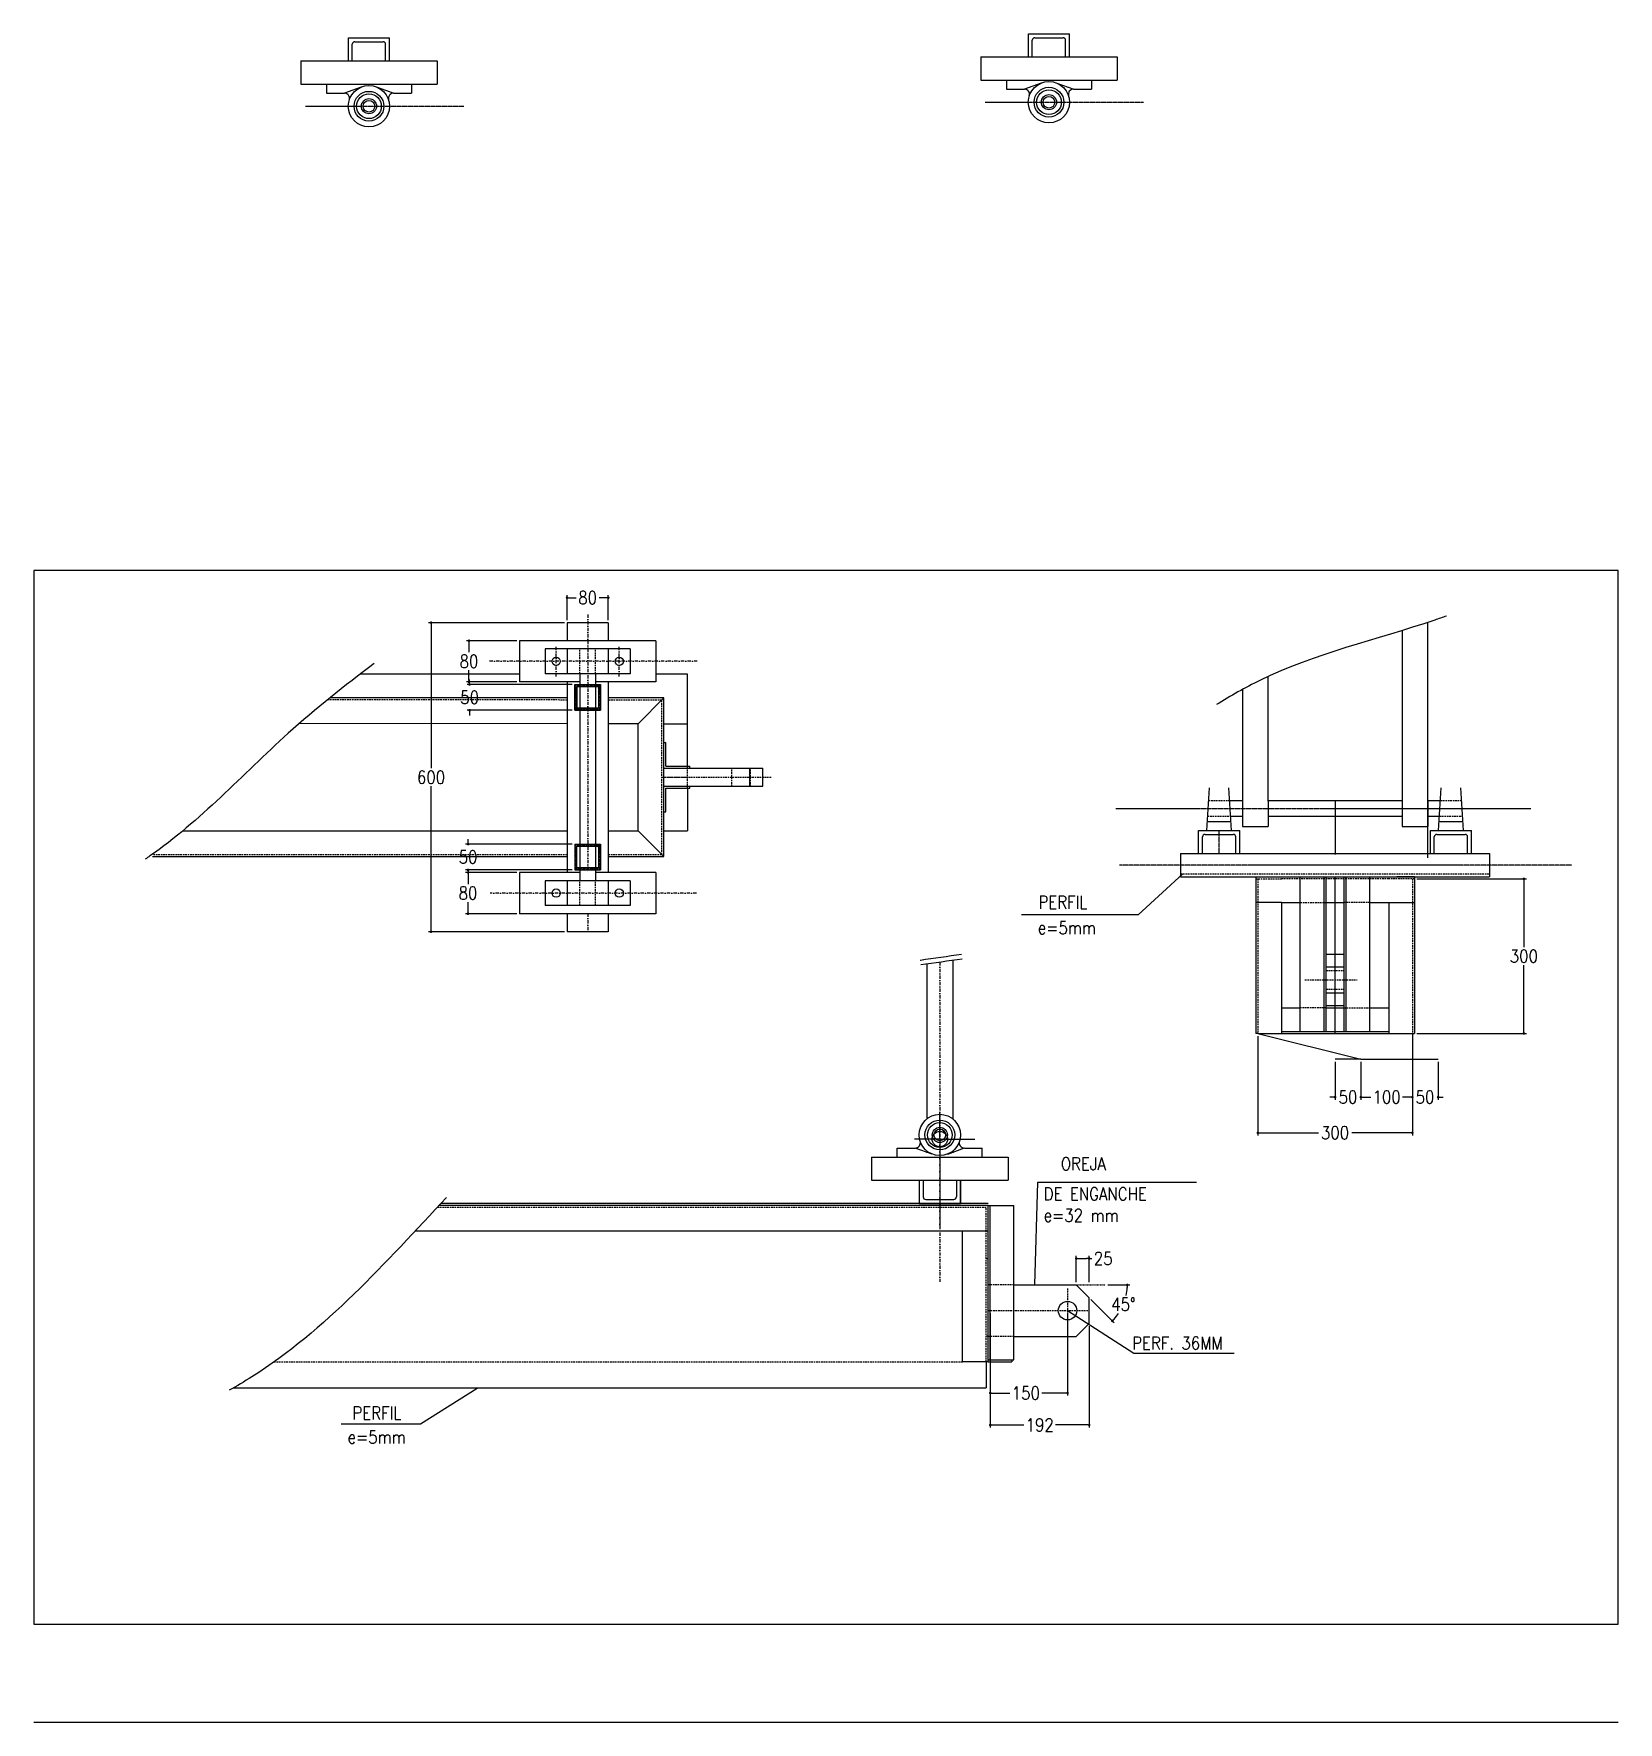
# Model space of a CAD drawing. Extents: x -326402 to 5111156, y -86404 to 1223589.
# Drawn here: x 49600 to 52676, y -50073 to -46795 of the extents above; entities that cross this region are included whole.
import ezdxf

# ---------------------------------------------------------------- set-up
doc = ezdxf.new("R2010")
doc.units = 0
doc.header["$LTSCALE"] = 0.5
doc.header["$MEASUREMENT"] = 0
doc.header["$PDMODE"] = 1
for name, pattern in [('CENTER', [2, 1.25, -0.25, 0.25, -0.25]), ('DASHDOT', [25.4, 12.7, -6.35, 0, -6.35]), ('HIDDEN', [9.525, 6.35, -3.175]), ('HIDDEN2', [0.1875, 0.125, -0.0625])]:
    doc.linetypes.add(name, pattern=pattern)
for name, color, linetype in [('BCO', 4, 'Continuous'), ('DUCTO', 7, 'Continuous'), ('TEXTO BRASS', 3, 'Continuous')]:
    doc.layers.add(name, color=color, linetype=linetype)
doc.styles.add('ROMANS', font='ROMANS.shx', dxfattribs={"width": 0.85})
doc.dimstyles.new('dimescala 10-B', dxfattribs={"dimscale": 0, "dimtxt": 25, "dimasz": 5, "dimexe": 5, "dimexo": 5, "dimgap": 5, "dimtad": 0, "dimtih": 1, "dimtoh": 1, "dimdec": 0, "dimlfac": -1, "dimzin": 4, "dimdsep": 46, "dimtxsty": 'ROMANS', "dimblk": 'DOT', "dimcen": 0, "dimclrd": 1, "dimclre": 1, "dimclrt": 1, "dimadec": 4, "dimazin": 3, "dimtfac": 1, "dimtdec": 0, "dimtofl": 0, "dimtmove": 0, "dimatfit": 3, "dimldrblk": 'PRCLFILL', "dimfxl": 0, "dimtolj": 1, "dimtzin": 4, "dimarcsym": 0})

msp = doc.modelspace()

# ---------------------------------------------------------------- texts
at = {"layer": 'TEXTO BRASS', "color": 1, "style": 'ROMANS', "width": 0.85}
for s, p in [('PERFIL', (51550.6, -48493.4)), ('e=5mm', (51549.3, -48543)), ('OREJA', (51593.9, -49001.2)), ('DE ENGANCHE', (51560.6, -49059.6)), ('e=32 mm', (51560.6, -49101.1)), ('PERF. 36MM', (51732.4, -49349.3)), ('PERFIL', (50218.7, -49485)), ('e=5mm', (50209.3, -49531.8))]:
    msp.add_text(s, height=25, dxfattribs=at).set_placement(p)

# ---------------------------------------------------------------- blocks, each defined once
blk = doc.blocks.new('_Dot')
at = {"color": 0, "linetype": 'ByBlock', "lineweight": -2}
blk.add_line((-0.5, 0), (-1, 0), dxfattribs=at)
at = {"color": 0, "linetype": 'ByBlock', "const_width": 0.5}
blk.add_lwpolyline([(-0.25, 0, 1), (0.25, 0, 1)], format="xyb", close=True, dxfattribs=at)
blk = doc.blocks.new('*D70')
at = {"layer": 'BCO', "color": 1, "linetype": 'Continuous', "lineweight": -2}
for p, q in [((52126.4, -48790.6), (52126.4, -48864.3)), ((52176.4, -48790.6), (52176.4, -48864.3)), ((52121.4, -48859.3), (52116.4, -48859.3)), ((52181.4, -48859.3), (52186.4, -48859.3))]:
    blk.add_line(p, q, dxfattribs=at)
at = {"layer": 'Defpoints', "color": 0, "linetype": 'Continuous'}
for p in [(52126.4, -48785.6), (52176.4, -48785.6), (52126.4, -48859.3)]:
    blk.add_point(p, dxfattribs=at)
at = {"layer": 'BCO', "color": 1, "linetype": 'Continuous', "lineweight": -2, "xscale": 5, "yscale": 5, "zscale": 5}
blk.add_blockref('_Dot', (52126.4, -48859.3), dxfattribs=at)
at = {"layer": 'BCO', "color": 1, "linetype": 'Continuous', "lineweight": -2, "xscale": 5, "yscale": 5, "zscale": 5, "rotation": 180}
blk.add_blockref('_Dot', (52176.4, -48859.3), dxfattribs=at)
at = {"layer": 'BCO', "color": 1, "linetype": 'Continuous', "insert": (52151.4, -48859.3), "char_height": 25, "attachment_point": 5, "style": 'ROMANS'}
blk.add_mtext('\\A1;50', dxfattribs=at)
blk = doc.blocks.new('PRCLFILL')
at = {"ltscale": 20}
for p, q in [((-1, 0.17), (0, 0)), ((-1, -0.17), (-1, 0.17)), ((0, 0), (-1, -0.17))]:
    blk.add_line(p, q, dxfattribs=at)
at = {"color": 0, "ltscale": 20}
for p, q in [((-1, 0.15), (-0.87, 0.15)), ((-1, 0.1), (-0.57, 0.1)), ((-1, 0.05), (-0.27, 0.05)), ((-1, 0), (-0.03, 0)), ((-1, -0.05), (-0.33, -0.05)), ((-1, -0.1), (-0.63, -0.1)), ((-1, -0.15), (-0.93, -0.15))]:
    blk.add_line(p, q, dxfattribs=at)
blk = doc.blocks.new('*D71')
at = {"layer": 'BCO', "color": 1, "linetype": 'Continuous', "lineweight": -2}
for p, q in [((52276.4, -48790.6), (52276.4, -48864.3)), ((52326.4, -48790.6), (52326.4, -48864.3)), ((52271.4, -48859.3), (52266.4, -48859.3)), ((52331.4, -48859.3), (52336.4, -48859.3))]:
    blk.add_line(p, q, dxfattribs=at)
at = {"layer": 'Defpoints', "color": 0, "linetype": 'Continuous'}
for p in [(52276.4, -48785.6), (52326.4, -48785.6), (52326.4, -48859.3)]:
    blk.add_point(p, dxfattribs=at)
at = {"layer": 'BCO', "color": 1, "linetype": 'Continuous', "lineweight": -2, "xscale": 5, "yscale": 5, "zscale": 5}
blk.add_blockref('_Dot', (52276.4, -48859.3), dxfattribs=at)
at = {"layer": 'BCO', "color": 1, "linetype": 'Continuous', "lineweight": -2, "xscale": 5, "yscale": 5, "zscale": 5, "rotation": 180}
blk.add_blockref('_Dot', (52326.4, -48859.3), dxfattribs=at)
at = {"layer": 'BCO', "color": 1, "linetype": 'Continuous', "insert": (52300.9, -48859.3), "char_height": 25, "attachment_point": 5, "style": 'ROMANS'}
blk.add_mtext('\\A1;50', dxfattribs=at)
blk = doc.blocks.new('*D68')
at = {"layer": 'BCO', "color": 1, "linetype": 'Continuous', "lineweight": -2}
for p, q in [((51976.4, -48740.6), (51976.4, -48933.5)), ((52276.4, -48740.6), (52276.4, -48933.5)), ((51981.4, -48928.5), (52094, -48928.5)), ((52271.4, -48928.5), (52158.7, -48928.5))]:
    blk.add_line(p, q, dxfattribs=at)
at = {"layer": 'Defpoints', "color": 0, "linetype": 'Continuous'}
for p in [(51976.4, -48735.6), (52276.4, -48735.6), (52276.4, -48928.5)]:
    blk.add_point(p, dxfattribs=at)
at = {"layer": 'BCO', "color": 1, "linetype": 'Continuous', "lineweight": -2, "xscale": 5, "yscale": 5, "zscale": 5, "rotation": 180}
blk.add_blockref('_Dot', (51976.4, -48928.5), dxfattribs=at)
at = {"layer": 'BCO', "color": 1, "linetype": 'Continuous', "lineweight": -2, "xscale": 5, "yscale": 5, "zscale": 5}
blk.add_blockref('_Dot', (52276.4, -48928.5), dxfattribs=at)
at = {"layer": 'BCO', "color": 1, "linetype": 'Continuous', "insert": (52126.4, -48928.5), "char_height": 25, "attachment_point": 5, "style": 'ROMANS'}
blk.add_mtext('\\A1;300', dxfattribs=at)
blk = doc.blocks.new('*D69')
at = {"layer": 'BCO', "color": 1, "linetype": 'Continuous', "lineweight": -2}
for p, q in [((52285.4, -48435.6), (52497.8, -48435.6)), ((52492.8, -48440.6), (52492.8, -48568.1)), ((52492.8, -48730.6), (52492.8, -48603.1)), ((52285.4, -48735.6), (52497.8, -48735.6))]:
    blk.add_line(p, q, dxfattribs=at)
at = {"layer": 'Defpoints', "color": 0, "linetype": 'Continuous'}
for p in [(52280.4, -48435.6), (52280.4, -48735.6), (52492.8, -48735.6)]:
    blk.add_point(p, dxfattribs=at)
at = {"layer": 'BCO', "color": 1, "linetype": 'Continuous', "lineweight": -2, "xscale": 5, "yscale": 5, "zscale": 5}
for p, rotation in [((52492.8, -48435.6), 90), ((52492.8, -48735.6), 270)]:
    blk.add_blockref('_Dot', p, dxfattribs=dict(at, rotation=rotation))
at = {"layer": 'BCO', "color": 1, "linetype": 'Continuous', "insert": (52492.8, -48585.6), "char_height": 25, "attachment_point": 5, "style": 'ROMANS'}
blk.add_mtext('\\A1;300', dxfattribs=at)
blk = doc.blocks.new('*D73')
at = {"layer": 'BCO', "color": 1, "linetype": 'Continuous', "lineweight": -2}
for p, q in [((52176.4, -48790.6), (52176.4, -48864.3)), ((52276.4, -48790.6), (52276.4, -48864.3)), ((52181.4, -48859.3), (52195.6, -48859.3)), ((52271.4, -48859.3), (52257.2, -48859.3))]:
    blk.add_line(p, q, dxfattribs=at)
at = {"layer": 'Defpoints', "color": 0, "linetype": 'Continuous'}
for p in [(52176.4, -48785.6), (52276.4, -48785.6), (52276.4, -48859.3)]:
    blk.add_point(p, dxfattribs=at)
at = {"layer": 'BCO', "color": 1, "linetype": 'Continuous', "lineweight": -2, "xscale": 5, "yscale": 5, "zscale": 5, "rotation": 180}
blk.add_blockref('_Dot', (52176.4, -48859.3), dxfattribs=at)
at = {"layer": 'BCO', "color": 1, "linetype": 'Continuous', "lineweight": -2, "xscale": 5, "yscale": 5, "zscale": 5}
blk.add_blockref('_Dot', (52276.4, -48859.3), dxfattribs=at)
at = {"layer": 'BCO', "color": 1, "linetype": 'Continuous', "insert": (52226.4, -48859.3), "char_height": 25, "attachment_point": 5, "style": 'ROMANS'}
blk.add_mtext('\\A1;100', dxfattribs=at)
blk = doc.blocks.new('*D74')
at = {"layer": 'BCO', "color": 1, "linetype": 'Continuous', "lineweight": -2}
for p, q in [((50630.4, -47938.2), (50366.4, -47938.2)), ((50371.4, -47943.2), (50371.4, -48220.7)), ((50371.4, -48533.2), (50371.4, -48255.7)), ((50630.4, -48538.2), (50366.4, -48538.2))]:
    blk.add_line(p, q, dxfattribs=at)
at = {"layer": 'Defpoints', "color": 0, "linetype": 'Continuous'}
for p in [(50635.4, -47938.2), (50371.4, -48538.2), (50635.4, -48538.2)]:
    blk.add_point(p, dxfattribs=at)
at = {"layer": 'BCO', "color": 1, "linetype": 'Continuous', "lineweight": -2, "xscale": 5, "yscale": 5, "zscale": 5}
for p, rotation in [((50371.4, -47938.2), 90), ((50371.4, -48538.2), 270)]:
    blk.add_blockref('_Dot', p, dxfattribs=dict(at, rotation=rotation))
at = {"layer": 'BCO', "color": 1, "linetype": 'Continuous', "insert": (50371.4, -48238.2), "char_height": 25, "attachment_point": 5, "style": 'ROMANS'}
blk.add_mtext('\\A1;600', dxfattribs=at)
blk = doc.blocks.new('*D75')
at = {"layer": 'BCO', "color": 1, "linetype": 'Continuous', "lineweight": -2}
for p, q in [((50635.4, -47933.2), (50635.4, -47884.7)), ((50715.4, -47933.2), (50715.4, -47884.7)), ((50640.4, -47889.7), (50653.2, -47889.7)), ((50710.4, -47889.7), (50697.6, -47889.7))]:
    blk.add_line(p, q, dxfattribs=at)
at = {"layer": 'Defpoints', "color": 0, "linetype": 'Continuous'}
for p in [(50715.4, -47889.7), (50635.4, -47938.2), (50715.4, -47938.2)]:
    blk.add_point(p, dxfattribs=at)
at = {"layer": 'BCO', "color": 1, "linetype": 'Continuous', "lineweight": -2, "xscale": 5, "yscale": 5, "zscale": 5, "rotation": 180}
blk.add_blockref('_Dot', (50635.4, -47889.7), dxfattribs=at)
at = {"layer": 'BCO', "color": 1, "linetype": 'Continuous', "lineweight": -2, "xscale": 5, "yscale": 5, "zscale": 5}
blk.add_blockref('_Dot', (50715.4, -47889.7), dxfattribs=at)
at = {"layer": 'BCO', "color": 1, "linetype": 'Continuous', "insert": (50675.4, -47889.7), "char_height": 25, "attachment_point": 5, "style": 'ROMANS'}
blk.add_mtext('\\A1;80', dxfattribs=at)
blk = doc.blocks.new('*D76')
at = {"layer": 'BCO', "color": 1, "linetype": 'Continuous', "lineweight": -2}
for p, q in [((50537.9, -47973.2), (50440, -47973.2)), ((50445, -47978.2), (50445, -47995.7)), ((50537.9, -48053.2), (50440, -48053.2)), ((50445, -48048.2), (50445, -48030.7))]:
    blk.add_line(p, q, dxfattribs=at)
at = {"layer": 'Defpoints', "color": 0, "linetype": 'Continuous'}
for p in [(50542.9, -47973.2), (50445, -48053.2), (50542.9, -48053.2)]:
    blk.add_point(p, dxfattribs=at)
at = {"layer": 'BCO', "color": 1, "linetype": 'Continuous', "lineweight": -2, "xscale": 5, "yscale": 5, "zscale": 5}
for p, rotation in [((50445, -47973.2), 90), ((50445, -48053.2), 270)]:
    blk.add_blockref('_Dot', p, dxfattribs=dict(at, rotation=rotation))
at = {"layer": 'BCO', "color": 1, "linetype": 'Continuous', "insert": (50445, -48013.2), "char_height": 25, "attachment_point": 5, "style": 'ROMANS'}
blk.add_mtext('\\A1;80', dxfattribs=at)
blk = doc.blocks.new('*D77')
at = {"layer": 'BCO', "color": 1, "linetype": 'Continuous', "lineweight": -2}
for p, q in [((50537.9, -48423.2), (50438.1, -48423.2)), ((50443.1, -48428.2), (50443.1, -48445.7)), ((50537.9, -48503.2), (50438.1, -48503.2)), ((50443.1, -48498.2), (50443.1, -48480.7))]:
    blk.add_line(p, q, dxfattribs=at)
at = {"layer": 'Defpoints', "color": 0, "linetype": 'Continuous'}
for p in [(50542.9, -48423.2), (50443.1, -48503.2), (50542.9, -48503.2)]:
    blk.add_point(p, dxfattribs=at)
at = {"layer": 'BCO', "color": 1, "linetype": 'Continuous', "lineweight": -2, "xscale": 5, "yscale": 5, "zscale": 5}
for p, rotation in [((50443.1, -48423.2), 90), ((50443.1, -48503.2), 270)]:
    blk.add_blockref('_Dot', p, dxfattribs=dict(at, rotation=rotation))
at = {"layer": 'BCO', "color": 1, "linetype": 'Continuous', "insert": (50443.1, -48463.2), "char_height": 25, "attachment_point": 5, "style": 'ROMANS'}
blk.add_mtext('\\A1;80', dxfattribs=at)
blk = doc.blocks.new('*D78')
at = {"layer": 'BCO', "color": 1, "linetype": 'Continuous', "lineweight": -2}
for p, q in [((50446.2, -48053.2), (50446.2, -48048.2)), ((50645.4, -48058.2), (50441.2, -48058.2)), ((50645.4, -48108.2), (50441.2, -48108.2)), ((50446.2, -48113.2), (50446.2, -48118.2))]:
    blk.add_line(p, q, dxfattribs=at)
at = {"layer": 'Defpoints', "color": 0, "linetype": 'Continuous'}
for p in [(50650.4, -48058.2), (50446.2, -48108.2), (50650.4, -48108.2)]:
    blk.add_point(p, dxfattribs=at)
at = {"layer": 'BCO', "color": 1, "linetype": 'Continuous', "lineweight": -2, "xscale": 5, "yscale": 5, "zscale": 5}
for p, rotation in [((50446.2, -48058.2), 270), ((50446.2, -48108.2), 90)]:
    blk.add_blockref('_Dot', p, dxfattribs=dict(at, rotation=rotation))
at = {"layer": 'BCO', "color": 1, "linetype": 'Continuous', "insert": (50446.2, -48083.2), "char_height": 25, "attachment_point": 5, "style": 'ROMANS'}
blk.add_mtext('\\A1;50', dxfattribs=at)
blk = doc.blocks.new('*D79')
at = {"layer": 'BCO', "color": 1, "linetype": 'Continuous', "lineweight": -2}
for p, q in [((50645.4, -48368.2), (50438.2, -48368.2)), ((50443.2, -48363.2), (50443.2, -48358.2)), ((50645.4, -48418.2), (50438.2, -48418.2)), ((50443.2, -48423.2), (50443.2, -48428.2))]:
    blk.add_line(p, q, dxfattribs=at)
at = {"layer": 'Defpoints', "color": 0, "linetype": 'Continuous'}
for p in [(50650.4, -48368.2), (50443.2, -48418.2), (50650.4, -48418.2)]:
    blk.add_point(p, dxfattribs=at)
at = {"layer": 'BCO', "color": 1, "linetype": 'Continuous', "lineweight": -2, "xscale": 5, "yscale": 5, "zscale": 5}
for p, rotation in [((50443.2, -48368.2), 270), ((50443.2, -48418.2), 90)]:
    blk.add_blockref('_Dot', p, dxfattribs=dict(at, rotation=rotation))
at = {"layer": 'BCO', "color": 1, "linetype": 'Continuous', "insert": (50443.2, -48393.2), "char_height": 25, "attachment_point": 5, "style": 'ROMANS'}
blk.add_mtext('\\A1;50', dxfattribs=at)
blk = doc.blocks.new('*D81')
at = {"layer": 'Defpoints', "color": 0, "linetype": 'Continuous'}
for p in [(51649, -49298.7), (51457, -49323.4), (51649, -49495.7)]:
    blk.add_point(p, dxfattribs=at)
at = {"layer": 'DUCTO', "color": 1, "linetype": 'Continuous', "lineweight": -2}
for p, q in [((51457, -49328.4), (51457, -49500.7)), ((51649, -49303.7), (51649, -49500.7)), ((51462, -49495.7), (51522.2, -49495.7)), ((51644, -49495.7), (51583.8, -49495.7))]:
    blk.add_line(p, q, dxfattribs=at)
at = {"layer": 'DUCTO', "color": 1, "linetype": 'Continuous', "lineweight": -2, "xscale": 5, "yscale": 5, "zscale": 5, "rotation": 180}
blk.add_blockref('_Dot', (51457, -49495.7), dxfattribs=at)
at = {"layer": 'DUCTO', "color": 1, "linetype": 'Continuous', "lineweight": -2, "xscale": 5, "yscale": 5, "zscale": 5}
blk.add_blockref('_Dot', (51649, -49495.7), dxfattribs=at)
at = {"layer": 'DUCTO', "color": 1, "linetype": 'Continuous', "insert": (51553, -49495.7), "char_height": 25, "attachment_point": 5, "style": 'ROMANS'}
blk.add_mtext('\\A1;192', dxfattribs=at)
blk = doc.blocks.new('*D82')
at = {"layer": 'Defpoints', "color": 0, "linetype": 'Continuous'}
for p in [(51457, -49273.7), (51607, -49273.7), (51457, -49433.7)]:
    blk.add_point(p, dxfattribs=at)
at = {"layer": 'DUCTO', "color": 1, "linetype": 'Continuous', "lineweight": -2}
for p, q in [((51457, -49278.7), (51457, -49438.7)), ((51607, -49278.7), (51607, -49438.7)), ((51462, -49433.7), (51495.2, -49433.7)), ((51602, -49433.7), (51556.8, -49433.7))]:
    blk.add_line(p, q, dxfattribs=at)
at = {"layer": 'DUCTO', "color": 1, "linetype": 'Continuous', "lineweight": -2, "xscale": 5, "yscale": 5, "zscale": 5, "rotation": 180}
blk.add_blockref('_Dot', (51457, -49433.7), dxfattribs=at)
at = {"layer": 'DUCTO', "color": 1, "linetype": 'Continuous', "lineweight": -2, "xscale": 5, "yscale": 5, "zscale": 5}
blk.add_blockref('_Dot', (51607, -49433.7), dxfattribs=at)
at = {"layer": 'DUCTO', "color": 1, "linetype": 'Continuous', "insert": (51526, -49433.7), "char_height": 25, "attachment_point": 5, "style": 'ROMANS'}
blk.add_mtext('\\A1;150', dxfattribs=at)
blk = doc.blocks.new('*D83')
at = {"layer": 'Defpoints', "color": 0, "linetype": 'Continuous'}
for p in [(51649, -49172.5), (51624, -49223.7), (51649, -49223.7)]:
    blk.add_point(p, dxfattribs=at)
at = {"layer": 'DUCTO', "color": 1, "linetype": 'Continuous', "lineweight": -2}
for p, q in [((51624, -49218.7), (51624, -49167.5)), ((51649, -49218.7), (51649, -49167.5)), ((51629, -49172.5), (51644, -49172.5)), ((51649, -49172.5), (51654, -49172.5))]:
    blk.add_line(p, q, dxfattribs=at)
at = {"layer": 'DUCTO', "color": 1, "linetype": 'Continuous', "lineweight": -2, "xscale": 5, "yscale": 5, "zscale": 5, "rotation": 180}
blk.add_blockref('_Dot', (51624, -49172.5), dxfattribs=at)
at = {"layer": 'DUCTO', "color": 1, "linetype": 'Continuous', "lineweight": -2, "xscale": 5, "yscale": 5, "zscale": 5}
blk.add_blockref('_Dot', (51649, -49172.5), dxfattribs=at)
at = {"layer": 'DUCTO', "color": 1, "linetype": 'Continuous', "insert": (51676.2, -49172.5), "char_height": 25, "attachment_point": 5, "style": 'ROMANS'}
blk.add_mtext('\\A1;25', dxfattribs=at)
blk = doc.blocks.new('*D84')
at = {"layer": 'Defpoints', "color": 0, "linetype": 'Continuous'}
for p in [(51624, -49223.7), (51624, -49223.7), (51679.9, -49223.7), (51649, -49248.7), (51709.7, -49273.2)]:
    blk.add_point(p, dxfattribs=at)
at = {"layer": 'DUCTO', "color": 1, "linetype": 'Continuous', "lineweight": -2}
for p, q in [((51684.9, -49223.7), (51728, -49223.7)), ((51652.5, -49252.2), (51697.5, -49297.3))]:
    blk.add_line(p, q, dxfattribs=at)
for start, end in [(348.1141, 357.1067), (317.8933, 325.9854)]:
    blk.add_arc((51624, -49223.7), 99, start, end, dxfattribs=at)
at = {"layer": 'DUCTO', "color": 1, "linetype": 'Continuous', "lineweight": -2, "xscale": 5, "yscale": 5, "zscale": 5}
for p, rotation in [((51723, -49223.7), 88.55336880036555), ((51694, -49293.7), 226.4466311996127)]:
    blk.add_blockref('_Dot', p, dxfattribs=dict(at, rotation=rotation))
at = {"layer": 'DUCTO', "color": 1, "linetype": 'Continuous', "insert": (51715.5, -49261.6), "char_height": 25, "attachment_point": 5, "style": 'ROMANS'}
blk.add_mtext('\\A1;45°', dxfattribs=at)

# ---------------------------------------------------------------- dimensions: what is measured, and where the dimension line sits
at = {"layer": 'BCO', "color": 4, "linetype": 'Continuous'}
for base, p1, p2, picture, middle in [((50715.4, -47889.7), (50635.4, -47938.2), (50715.4, -47938.2), '*D75', (50675.4, -47889.7)), ((52276.4, -48859.3), (52176.4, -48785.6), (52276.4, -48785.6), '*D73', (52226.4, -48859.3))]:
    dim = msp.add_linear_dim(base=base, p1=p1, p2=p2, dimstyle='dimescala 10-B', override={"dimscale": 1}, dxfattribs=at)
    dim.commit()
    dim.dimension.update_dxf_attribs({"geometry": picture, "text_midpoint": middle})
for base, p1, p2, picture, middle in [((50371.4, -48538.2), (50635.4, -47938.2), (50635.4, -48538.2), '*D74', (50371.4, -48238.2)), ((52492.8, -48735.6), (52280.4, -48435.6), (52280.4, -48735.6), '*D69', (52492.8, -48585.6))]:
    dim = msp.add_linear_dim(base=base, p1=p1, p2=p2, angle=90, dimstyle='dimescala 10-B', override={"dimscale": 1}, dxfattribs=at)
    dim.commit()
    dim.dimension.update_dxf_attribs({"geometry": picture, "text_midpoint": middle, "dimtype": 160})
for base, p1, p2, picture, middle in [((50445, -48053.2), (50542.9, -47973.2), (50542.9, -48053.2), '*D76', (50445, -48013.2)), ((50446.2, -48108.2), (50650.4, -48058.2), (50650.4, -48108.2), '*D78', (50446.2, -48083.2)), ((50443.2, -48418.2), (50650.4, -48368.2), (50650.4, -48418.2), '*D79', (50443.2, -48393.2)), ((50443.1, -48503.2), (50542.9, -48423.2), (50542.9, -48503.2), '*D77', (50443.1, -48463.2))]:
    dim = msp.add_linear_dim(base=base, p1=p1, p2=p2, angle=90, dimstyle='dimescala 10-B', override={"dimscale": 1}, dxfattribs=at)
    dim.commit()
    dim.dimension.update_dxf_attribs({"geometry": picture, "text_midpoint": middle})
for base, p1, p2, picture, middle in [((52276.4, -48928.5), (51976.4, -48735.6), (52276.4, -48735.6), '*D68', (52126.4, -48928.5)), ((52126.4, -48859.3), (52176.4, -48785.6), (52126.4, -48785.6), '*D70', (52151.4, -48859.3)), ((52326.4, -48859.3), (52276.4, -48785.6), (52326.4, -48785.6), '*D71', (52300.9, -48859.3))]:
    dim = msp.add_linear_dim(base=base, p1=p1, p2=p2, dimstyle='dimescala 10-B', override={"dimscale": 1}, dxfattribs=at)
    dim.commit()
    dim.dimension.update_dxf_attribs({"geometry": picture, "text_midpoint": middle, "dimtype": 160})
at = {"layer": 'DUCTO', "color": 7, "linetype": 'Continuous'}
for base, p1, p2, picture, middle in [((51649, -49172.5), (51624, -49223.7), (51649, -49223.7), '*D83', (51676.2, -49172.5)), ((51649, -49495.7), (51457, -49323.4), (51649, -49298.7), '*D81', (51553, -49495.7))]:
    dim = msp.add_linear_dim(base=base, p1=p1, p2=p2, dimstyle='dimescala 10-B', override={"dimscale": 1}, dxfattribs=at)
    dim.commit()
    dim.dimension.update_dxf_attribs({"geometry": picture, "text_midpoint": middle})
dim = msp.add_angular_dim_2l(base=(51709.7, -49273.2), line1=((51649, -49248.7), (51624, -49223.7)), line2=((51624, -49223.7), (51679.9, -49223.7)), dimstyle='dimescala 10-B', override={"dimscale": 1}, dxfattribs=at)
dim.commit()
dim.dimension.update_dxf_attribs({"geometry": '*D84', "text_midpoint": (51715.5, -49261.6)})
dim = msp.add_linear_dim(base=(51457, -49433.7), p1=(51607, -49273.7), p2=(51457, -49273.7), dimstyle='dimescala 10-B', override={"dimscale": 1}, dxfattribs=at)
dim.commit()
dim.dimension.update_dxf_attribs({"geometry": '*D82', "text_midpoint": (51526, -49433.7), "dimtype": 160})

# ---------------------------------------------------------------- hatches: boundary and pattern name
at = {"layer": 'BCO', "linetype": 'Continuous'}
h = msp.add_hatch(dxfattribs=at)
h.set_pattern_fill('ANSI31', color=1, scale=20, style=0)
h.set_pattern_definition([(45, (-18.7594, 2020.7401), (-1.76776695, 1.76776695), [])])
h.paths.add_polyline_path([(50696.4, -48062.2), (50696.4, -48104.2), (50675.4, -48104.2), (50675.4, -48108.2), (50700.4, -48108.2), (50700.4, -48058.2), (50675.4, -48058.2), (50675.4, -48062.2)])
h.paths.add_polyline_path([(50650.4, -48108.2), (50675.4, -48108.2), (50675.4, -48104.2), (50654.4, -48104.2), (50654.4, -48062.2), (50675.4, -48062.2), (50675.4, -48058.2), (50650.4, -48058.2)])
h = msp.add_hatch(dxfattribs=at)
h.set_pattern_fill('ANSI31', color=1, scale=20, style=0)
h.set_pattern_definition([(45, (-18.7594, 1710.7401), (-1.76776695, 1.76776695), [])])
h.paths.add_polyline_path([(50696.4, -48372.2), (50696.4, -48414.2), (50675.4, -48414.2), (50675.4, -48418.2), (50700.4, -48418.2), (50700.4, -48368.2), (50675.4, -48368.2), (50675.4, -48372.2)])
h.paths.add_polyline_path([(50650.4, -48418.2), (50675.4, -48418.2), (50675.4, -48414.2), (50654.4, -48414.2), (50654.4, -48372.2), (50675.4, -48372.2), (50675.4, -48368.2), (50650.4, -48368.2)])

# ---------------------------------------------------------------- linework, layer by layer
at = {"layer": 'BCO', "color": 7, "linetype": 'Continuous'}
for p, q in [((50210.8, -46847.7), (50210.8, -46802.7)), ((50210.8, -46802.7), (50290.8, -46802.7)), ((50228.3, -46802.7), (50273.3, -46802.7)), ((50290.8, -46847.7), (50290.8, -46802.7)), ((51530.9, -46839.9), (51530.9, -46794.9)), ((51530.9, -46794.9), (51610.9, -46794.9)), ((51538.5, -46839.9), (51538.5, -46807.6)), ((51543.5, -46802.6), (51598.2, -46802.6)), ((51548.4, -46794.9), (51593.4, -46794.9)), ((51603.2, -46839.9), (51603.2, -46807.6)), ((51610.9, -46839.9), (51610.9, -46794.9)), ((50218.5, -46847.7), (50218.5, -46815.4)), ((50223.5, -46810.4), (50278.2, -46810.4)), ((50283.2, -46847.7), (50283.2, -46815.4)), ((51438.4, -46839.9), (51703.4, -46839.9)), ((51438.4, -46839.9), (51438.4, -46884.9)), ((51703.4, -46839.9), (51703.4, -46884.9)), ((50118.3, -46847.7), (50383.3, -46847.7)), ((50118.3, -46847.7), (50118.3, -46892.7)), ((50383.3, -46847.7), (50383.3, -46892.7)), ((50118.3, -46892.7), (50383.3, -46892.7)), ((50168.3, -46892.7), (50168.3, -46910.2)), ((50235.8, -46898.4), (50203.2, -46910.2)), ((50266.4, -46898.6), (50299, -46910.4)), ((50333.3, -46892.7), (50333.3, -46910.2)), ((51438.4, -46884.9), (51703.4, -46884.9)), ((51488.4, -46884.9), (51488.4, -46902.4)), ((51488.4, -46902.4), (51523.2, -46902.4)), ((51555.8, -46890.7), (51523.2, -46902.4)), ((51586.4, -46890.8), (51619, -46902.6)), ((51618.5, -46902.4), (51653.4, -46902.4)), ((51653.4, -46884.9), (51653.4, -46902.4)), ((50168.3, -46910.2), (50203.2, -46910.2)), ((50298.5, -46910.2), (50333.3, -46910.2)), ((52256.4, -47953.5), (52256.4, -48333.7)), ((52306.4, -48395), (52306.4, -47937.7)), ((51996.4, -48284.8), (51996.4, -48042.6)), ((51946.4, -48067.9), (51946.4, -48333.7)), ((51877.4, -48341.6), (51882.4, -48258.6)), ((51925.4, -48341.6), (51920.4, -48258.6)), ((52327.4, -48341.6), (52332.4, -48258.6)), ((52375.4, -48341.6), (52370.4, -48258.6)), ((51921.9, -48283.7), (51946.4, -48283.7)), ((51923.7, -48313.7), (51946.4, -48313.7)), ((51996.4, -48283.7), (51996.4, -48333.7)), ((51996.4, -48283.7), (52256.4, -48283.7)), ((51996.4, -48313.7), (52256.4, -48313.7)), ((52306.4, -48283.7), (52306.4, -48333.7)), ((52306.4, -48283.7), (52330.9, -48283.7)), ((52306.4, -48313.7), (52329, -48313.7)), ((51861.4, -48386.6), (51861.4, -48341.6)), ((51861.4, -48341.6), (51941.4, -48341.6)), ((51878.4, -48324.1), (51924.3, -48324.1)), ((51941.4, -48386.6), (51941.4, -48341.6)), ((51946.4, -48333.7), (51996.4, -48333.7)), ((52256.4, -48333.7), (52306.4, -48333.7)), ((52311.4, -48386.6), (52311.4, -48341.6)), ((52311.4, -48341.6), (52391.4, -48341.6)), ((52328.4, -48324.1), (52374.3, -48324.1)), ((52391.4, -48386.6), (52391.4, -48341.6)), ((51869, -48386.6), (51869, -48354.2)), ((51874, -48349.2), (51928.7, -48349.2)), ((51933.7, -48386.6), (51933.7, -48354.2)), ((52319, -48386.6), (52319, -48354.2)), ((52324, -48349.2), (52378.7, -48349.2)), ((52383.7, -48386.6), (52383.7, -48354.2)), ((51826.4, -48386.6), (52426.4, -48386.6)), ((51826.4, -48386.6), (51826.4, -48431.6)), ((52426.4, -48386.6), (52426.4, -48431.6)), ((51826.4, -48431.6), (52426.4, -48431.6)), ((51334, -48600.9), (51334, -48901.4)), ((51384, -48593.9), (51384, -48901.4)), ((52108.9, -48581.6), (52143.9, -48581.6)), ((52108.9, -48606.6), (52143.9, -48606.6)), ((52108.9, -48656.6), (52143.9, -48656.6)), ((52108.9, -48681.6), (52143.9, -48681.6)), ((51276.5, -48958.1), (51311.3, -48958.1)), ((51276.5, -48975.6), (51276.5, -48958.1)), ((51343.9, -48969.9), (51311.3, -48958.1)), ((51334, -48964.1), (51334, -48967.7)), ((51374.5, -48969.7), (51407.1, -48957.9)), ((51384, -48964.1), (51384, -48967.7)), ((51406.7, -48958.1), (51441.5, -48958.1)), ((51441.5, -48975.6), (51441.5, -48958.1)), ((51226.5, -48975.6), (51491.5, -48975.6)), ((51226.5, -48975.6), (51226.5, -49020.6)), ((51491.5, -48975.6), (51491.5, -49020.6)), ((51226.5, -49020.6), (51491.5, -49020.6)), ((51319, -49020.6), (51319, -49065.6)), ((51326.7, -49020.6), (51326.7, -49053)), ((51391.3, -49020.6), (51391.3, -49053)), ((51399, -49065.6), (51399, -49020.6)), ((51399, -49020.6), (51399, -49065.6)), ((51319, -49065.6), (51399, -49065.6)), ((51331.7, -49058), (51386.3, -49058)), ((51336.5, -49065.6), (51381.5, -49065.6))]:
    msp.add_line(p, q, dxfattribs=at)
at = {"layer": 'BCO', "color": 1, "linetype": 'CENTER'}
for p, q in [((50228.3, -46802.7), (50273.3, -46802.7)), ((51548.4, -46794.9), (51593.4, -46794.9)), ((50127.3, -46935.6), (50434.7, -46935.6)), ((51447.3, -46927.8), (51754.7, -46927.8)), ((51700.8, -48298.7), (52506.2, -48298.7)), ((52126.4, -48283.7), (52126.4, -48388.1)), ((51901.4, -48386.6), (51901.4, -48341.6)), ((52586, -48409.1), (51707.8, -48409.1)), ((51336.5, -49065.6), (51381.5, -49065.6))]:
    msp.add_line(p, q, dxfattribs=at)
at = {"layer": 'BCO', "color": 1, "linetype": 'DASHDOT'}
for p, q in [((50675.4, -47922.4), (50675.4, -47989.5)), ((50614.2, -48042.7), (50614.2, -47982.8)), ((50736.7, -48042.7), (50736.7, -47982.8)), ((50888.2, -48013.2), (50484.6, -48013.2)), ((50675.4, -47989.2), (50675.4, -48054.4)), ((50675.4, -48053.2), (50675.4, -48423.2)), ((50886.8, -48463.2), (50486, -48463.2)), ((50675.4, -48503.2), (50675.4, -48538.2)), ((51359, -48597.4), (51359, -49217.7))]:
    msp.add_line(p, q, dxfattribs=at)
at = {"layer": 'BCO', "color": 0}
for p, q in [((50635.4, -47938.2), (50635.4, -47973.2)), ((50715.4, -47938.2), (50635.4, -47938.2)), ((50715.4, -47938.2), (50715.4, -47973.2)), ((50807.9, -47973.2), (50542.9, -47973.2)), ((50542.9, -47973.2), (50542.9, -48053.2)), ((50807.9, -47973.2), (50807.9, -48053.2)), ((50757.9, -47989.2), (50592.9, -47989.2)), ((50592.9, -47989.2), (50592.9, -48037.2)), ((50635.4, -47989.2), (50635.4, -48037.2)), ((50715.4, -47989.2), (50715.4, -48037.2)), ((50757.9, -47989.2), (50757.9, -48037.2)), ((50542.9, -48038.2, 0), (50233.7, -48038.2, 0)), ((50660.4, -48053.2), (50542.9, -48053.2)), ((50757.9, -48037.2), (50592.9, -48037.2)), ((50635.4, -48053.2), (50635.4, -48423.2)), ((50660.4, -48037.2), (50660.4, -48058.2)), ((50690.4, -48037.2), (50690.4, -48058)), ((50807.9, -48053.2), (50690.4, -48053.2)), ((50715.4, -48053.2), (50715.4, -48423.2)), ((50869.4, -48038.3, 0), (50807.9, -48038.3, 0)), ((50869.4, -48216.7, 0), (50869.4, -48038.3, 0)), ((50635.4, -48084.3, 0), (50175, -48084.2, 0)), ((50650.4, -48058.2), (50700.4, -48058.2)), ((50650.4, -48058.2), (50650.4, -48108.2)), ((50654.4, -48062.2), (50696.4, -48062.2)), ((50654.4, -48062.2), (50654.4, -48104.2)), ((50660.4, -48062.2), (50660.4, -48104.2)), ((50690.4, -48062.2), (50690.4, -48104.2)), ((50696.4, -48062.2), (50696.4, -48104.2)), ((50700.4, -48058.2), (50700.4, -48108.2)), ((50823.4, -48084.3, 0), (50715.4, -48084.3, 0)), ((50773.4, -48134.3, 0), (50823.4, -48084.3, 0)), ((50823.4, -48392, 0), (50823.4, -48084.3, 0)), ((50650.4, -48108.2), (50700.4, -48108.2)), ((50654.4, -48104.2), (50696.4, -48104.2)), ((50660.4, -48108.7), (50660.4, -48368.2)), ((50690.4, -48108.2), (50690.4, -48368.2)), ((50635.4, -48134.3, 0), (50115.2, -48134.2, 0)), ((50773.4, -48134.3, 0), (50715.4, -48134.3, 0)), ((50773.4, -48342, 0), (50773.4, -48134.3, 0)), ((50823.4, -48134.3, 0), (50869.4, -48134.3, 0)), ((50823.4, -48170.7, 0), (50827.4, -48170.7, 0)), ((50827.4, -48216.7, 0), (50827.4, -48170.7, 0)), ((50827.4, -48216.7, 0), (50873.4, -48216.7, 0)), ((50873.4, -48220.7, 0), (50873.4, -48216.7, 0)), ((50823.4, -48220.7, 0), (51015.4, -48220.7, 0)), ((50827.4, -48238.3, 0), (50827.4, -48238.2, 0)), ((50990.4, -48255.7, 0), (50990.4, -48220.7, 0)), ((51015.4, -48255.7, 0), (51015.4, -48220.7, 0)), ((50823.4, -48255.7, 0), (51015.4, -48255.7, 0)), ((50827.4, -48305.7, 0), (50827.4, -48259.7, 0)), ((50827.4, -48259.7, 0), (50873.4, -48259.7, 0)), ((50869.4, -48259.7, 0), (50869.4, -48342, 0)), ((50873.4, -48259.7, 0), (50873.4, -48255.7, 0)), ((50823.4, -48305.7, 0), (50827.4, -48305.7, 0)), ((49889.8, -48342, 0), (50635.4, -48342, 0)), ((50715.4, -48342, 0), (50773.4, -48342, 0)), ((50823.4, -48392, 0), (50773.4, -48342, 0)), ((50823.4, -48342, 0), (50869.4, -48342, 0)), ((50650.4, -48368.2), (50700.4, -48368.2)), ((50650.4, -48368.2), (50650.4, -48418.2)), ((50660.4, -48372.2), (50660.4, -48414)), ((50690.4, -48372.2), (50690.4, -48414.2)), ((50700.4, -48368.2), (50700.4, -48418.2)), ((49830.6, -48392, 0), (50635.4, -48392, 0)), ((50715.4, -48392, 0), (50823.4, -48392, 0)), ((50542.9, -48423.2), (50542.9, -48503.2)), ((50660.4, -48423.2), (50542.9, -48423.2)), ((50757.9, -48439.2), (50592.9, -48439.2)), ((50592.9, -48439.2), (50592.9, -48487.2)), ((50635.4, -48439.2), (50635.4, -48487.2)), ((50650.4, -48418.2), (50700.4, -48418.2)), ((50660.4, -48418.2), (50660.4, -48438.4)), ((50690.4, -48418.2), (50690.4, -48438.1)), ((50807.9, -48423.2), (50690.4, -48423.2)), ((50715.4, -48439.2), (50715.4, -48487.2)), ((50757.9, -48439.2), (50757.9, -48487.2)), ((50807.9, -48423.2), (50807.9, -48503.2)), ((51972.4, -48431.6), (51972.4, -48481.6)), ((51972.4, -48431.6), (52006.4, -48431.6)), ((52058.9, -48731.6), (52058.9, -48431.6)), ((52104.9, -48731.6), (52104.9, -48431.6)), ((52108.9, -48731.6), (52108.9, -48431.6)), ((52143.9, -48731.6), (52143.9, -48431.6)), ((52147.9, -48731.6), (52147.9, -48431.6)), ((52193.9, -48731.6), (52193.9, -48431.6)), ((52280.4, -48431.6), (52246.4, -48431.6)), ((52280.4, -48431.6), (52280.4, -48481.6)), ((50807.9, -48503.2), (50542.9, -48503.2)), ((50757.9, -48487.2), (50592.9, -48487.2)), ((50635.4, -48503.2), (50635.4, -48538.2)), ((50715.4, -48503.2), (50715.4, -48538.2)), ((51972.4, -48481.6), (51972.4, -48735.6)), ((52022.4, -48481.6), (51972.4, -48481.6)), ((52022.4, -48481.6), (52058.9, -48481.6)), ((52022.4, -48481.6), (52022.4, -48735.6)), ((52108.9, -48481.6), (52143.9, -48481.6)), ((52193.9, -48481.6), (52230.4, -48481.6)), ((52230.4, -48481.6), (52230.4, -48735.6)), ((52230.4, -48481.6), (52280.4, -48481.6)), ((52280.4, -48481.6), (52280.4, -48735.6)), ((50715.4, -48538.2), (50635.4, -48538.2)), ((52022.4, -48685.6), (52058.9, -48685.6)), ((52108.9, -48685.6), (52143.9, -48685.6)), ((52193.9, -48685.6), (52230.4, -48685.6)), ((51976.4, -48735.6), (51972.4, -48735.6)), ((51976.4, -48735.6), (52176.4, -48785.6)), ((51976.4, -48735.6), (52276.4, -48735.6)), ((52022.4, -48731.6), (52230.4, -48731.6)), ((52276.4, -48735.6), (52276.4, -48785.6)), ((52276.4, -48735.6), (52280.4, -48735.6)), ((52176.4, -48785.6), (52126.4, -48785.6)), ((52176.4, -48785.6), (52275.8, -48785.6)), ((52276.4, -48785.6), (52326.4, -48785.6)), ((51453, -49069.7, 0), (50386.9, -49069.5, 0)), ((51453, -49065.7, 0), (50390.7, -49065.5, 0)), ((51453, -49373.4), (51453, -49069.7)), ((51453, -49069.7), (51503, -49069.7)), ((51457, -49369.4), (51457, -49069.7)), ((51503, -49369.4), (51503, -49069.7)), ((51453, -49119.7, 0), (50340.3, -49119.5, 0)), ((51403, -49373.4), (51403, -49119.7)), ((51503, -49223.7), (51624, -49223.7)), ((51649, -49248.7), (51624, -49223.7)), ((51649, -49298.7), (51649, -49248.7)), ((51624, -49323.7), (51649, -49298.7)), ((51503, -49323.7), (51624, -49323.7)), ((51453, -49373.4), (51403, -49373.4)), ((51449, -49373.4), (51449, -49423.4)), ((51453, -49369.4), (51499, -49369.4)), ((51453, -49373.4), (51499, -49373.4)), ((51499, -49369.4), (51499, -49373.4)), ((51499, -49369.4), (51503, -49369.4)), ((49988, -49423.4), (51449, -49423.4))]:
    msp.add_line(p, q, dxfattribs=at)
at = {"layer": 'BCO', "color": 8, "linetype": 'HIDDEN'}
for p, q in [((50660.4, -48037.2), (50660.4, -47989.2)), ((50690.4, -48037.2), (50690.4, -47989.2)), ((50635.4, -48088.3, 0), (50170.1, -48088.2, 0)), ((50819.4, -48088.3), (50715.4, -48088.3, 0)), ((50819.4, -48388, 0), (50819.4, -48088.3, 0)), ((50869.4, -48259.7, 0), (50869.4, -48216.7, 0)), ((50819.4, -48238.3), (50869.4, -48238.3, 0)), ((50823.4, -48238.2, 0), (51032.4, -48238.2, 0)), ((50869.4, -48238.2, 0), (50869.4, -48238.3, 0)), ((50955.4, -48255.7, 0), (50955.4, -48220.7, 0)), ((50991.4, -48255.7, 0), (50991.4, -48220.7, 0)), ((51879, -48313.7), (51923.7, -48313.7)), ((51880.9, -48283.7), (51921.9, -48283.7)), ((52329, -48313.7), (52373.7, -48313.7)), ((52330.9, -48283.7), (52371.9, -48283.7)), ((49832.2, -48388, 0), (50635.4, -48388, 0)), ((50715.4, -48388, 0), (50819.4, -48388, 0)), ((50660.4, -48487.2), (50660.4, -48439.2)), ((50690.4, -48487.2), (50690.4, -48439.2)), ((51826.4, -48425.6), (52426.4, -48425.6)), ((51972.4, -48435.6), (52022.4, -48435.6)), ((51976.4, -48435.6), (51976.4, -48735.6)), ((52230.4, -48435.6), (52022.4, -48435.6)), ((52280.4, -48435.6), (52230.4, -48435.6)), ((52276.4, -48435.6), (52276.4, -48735.6)), ((52058.9, -48481.6), (52108.9, -48481.6)), ((52193.9, -48481.6), (52143.9, -48481.6)), ((52067.8, -48631.6), (52169, -48631.6)), ((52108.9, -48613.6), (52143.9, -48613.6)), ((52108.9, -48649.6), (52143.9, -48649.6)), ((52108.9, -48685.6), (52058.9, -48685.6)), ((52143.9, -48685.6), (52193.9, -48685.6)), ((51449, -49073.7, 0), (50383.2, -49073.5, 0)), ((51449, -49373.4), (51449, -49073.7)), ((51453, -49173.4), (51449, -49173.4)), ((51503, -49223.7), (51453, -49223.7)), ((51607, -49230.7), (51607, -49314.3)), ((51453, -49273.7), (51649, -49273.7)), ((51453, -49323.4), (51449, -49323.4)), ((51503, -49323.7), (51453, -49323.7)), ((50066.4, -49373.4), (51403, -49373.4))]:
    msp.add_line(p, q, dxfattribs=at)
at = {"layer": 'BCO', "color": 8}
for p, q in [((52126.4, -48735.6), (52126.4, -48431.6)), ((51359, -48940.7), (51359, -48889.8)), ((51359, -48940.7), (51309.7, -48940.7)), ((51359, -48940.7), (51426.7, -48940.7)), ((51359, -48940.7), (51359, -48997.6)), ((51359, -48997.6), (51359, -49108.8))]:
    msp.add_line(p, q, dxfattribs=at)
at = {"layer": 'BCO', "color": 0}
for points in [[(50650.4, -48058.2), (50700.4, -48058.2), (50700.4, -48108.2), (50650.4, -48108.2)], [(50654.4, -48062.2), (50696.4, -48062.2), (50696.4, -48104.2), (50654.4, -48104.2)], [(50654.4, -48372.2), (50696.4, -48372.2), (50696.4, -48414.2), (50654.4, -48414.2)]]:
    msp.add_lwpolyline(points, close=True, dxfattribs=at)
at = {"layer": 'BCO', "color": 1, "extrusion": (0, 0, -1)}
for points in [[(-51830.8, -48425.9), (-51743.8, -48505.3), (-51517.6, -48505.3)], [(-51543.2, -49223.7), (-51549.5, -49024.1), (-51857.1, -49024.1)], [(-51607, -49273.7), (-51736, -49356.6), (-51930.4, -49356.6)], [(-50460.7, -49424.7), (-50350.7, -49494.1), (-50197.1, -49494.1)]]:
    msp.add_lwpolyline(points, dxfattribs=at)
at = {"layer": 'BCO', "color": 6, "linetype": 'CENTER'}
msp.add_circle((41811.3, -51316.5), 22741.6, dxfattribs=at)
at = {"layer": 'BCO', "color": 7, "linetype": 'Continuous'}
for centre, radius in [((50250.8, -46935.6), 40.1), ((51570.9, -46927.8), 40.1), ((51570.9, -46927.8), 28.9), ((51570.9, -46927.8), 24), ((50250.8, -46935.6), 28.9), ((50250.8, -46935.6), 24), ((50250.8, -46935.6), 14.7), ((50250.8, -46935.6), 11.3), ((51570.9, -46927.8), 14.7), ((51570.9, -46927.8), 11.3), ((51359, -48932.7), 40.1), ((51359, -48932.7), 28.9), ((51359, -48932.7), 24), ((51359, -48932.7), 14.7), ((51359, -48932.7), 11.3)]:
    msp.add_circle(centre, radius, dxfattribs=at)
at = {"layer": 'BCO', "color": 0}
for centre, radius in [((50614.2, -48013.2), 8), ((50736.7, -48013.2), 8), ((50614.2, -48463.2), 8), ((50736.7, -48463.2), 8), ((51359, -48940.7), 15), ((51607, -49273.7), 18)]:
    msp.add_circle(centre, radius, dxfattribs=at)
at = {"layer": 'BCO', "color": 7, "linetype": 'Continuous'}
for centre, radius, start, end in [((51543.5, -46807.6), 5, 90, 180), ((51598.2, -46807.6), 5, 0, 90), ((50223.5, -46815.4), 5, 90, 180), ((50278.2, -46815.4), 5, 0, 90), ((51523.2, -46912.4), 10, 342.0983, 90), ((51618.5, -46912.4), 10, 90, 197.9017), ((50203.2, -46920.2), 10, 342.0983, 90), ((50298.5, -46920.2), 10, 90, 197.9017), ((51874, -48354.2), 5, 90, 180), ((51928.7, -48354.2), 5, 0, 90), ((52324, -48354.2), 5, 90, 180), ((52378.7, -48354.2), 5, 0, 90), ((51311.3, -48948.1), 10, 270, 17.9017), ((51406.7, -48948.1), 10, 162.0983, 270), ((51331.7, -49053), 5, 180, 270), ((51386.2, -49053), 5, 270, 360)]:
    msp.add_arc(centre, radius, start, end, dxfattribs=at)
for points, knots in [([(52342.4, -47925.5), (52334.9, -47928.1), (52214, -47969.9), (52055.1, -48005.1), (51923.7, -48080.3), (51896.2, -48097.3)], [298.703036, 298.703036, 298.703036, 298.703036, 322.617511, 681.498971, 778.332556, 778.332556, 778.332556, 778.332556]), ([(50260.8, -48017.6), (50203.6, -48060.7), (50053.3, -48179), (49920.9, -48326.5), (49819.4, -48395.2), (49816.4, -48397.2)], [107.837724, 107.837724, 107.837724, 107.837724, 322.617511, 681.498971, 692.418633, 692.418633, 692.418633, 692.418633])]:
    msp.add_open_spline(points, degree=3, knots=knots, dxfattribs=at)
at = {"layer": 'DUCTO', "color": 7, "linetype": 'Continuous'}
for p, q in [((52676.1, -47836.9), (49600.1, -47836.9)), ((49600.1, -47836.9), (49600.1, -49882.4)), ((52676.1, -49882.4), (52676.1, -47836.9)), ((49600.1, -49882.4), (52676.1, -49882.4)), ((49600.1, -50072.8), (52676.1, -50072.8))]:
    msp.add_line(p, q, dxfattribs=at)
at = {"layer": 'DUCTO', "color": 8, "linetype": 'HIDDEN2'}
msp.add_line((51624, -49223.7), (51679.9, -49223.7), dxfattribs=at)
at = {"layer": 'DUCTO', "color": 7, "linetype": 'Continuous'}
for points, knots in [([(51401.3, -48582.5), (51374.6, -48586.2), (51348, -48589.9), (51321.2, -48593.8), (51320.9, -48593.8), (51320.7, -48593.8)], [0, 0, 0, 0, 77.251668, 77.251668, 78.031988, 78.031988, 78.031988, 78.031988]), ([(50401.5, -49053.9), (50282.8, -49180.5), (50154.3, -49325.8), (49994.2, -49420.1), (49979.1, -49428.4)], [1133.057968, 1133.057968, 1133.057968, 1133.057968, 1643.65123, 1695.573264, 1695.573264, 1695.573264, 1695.573264])]:
    msp.add_open_spline(points, degree=3, knots=knots, dxfattribs=at)
msp.add_open_spline([(51402.5, -48591.3), (51375.6, -48595.1), (51348.7, -48598.8), (51321.9, -48602.6)], degree=3, dxfattribs=at)

msp.set_redraw_order([(e.dxf.handle, doc.entitydb.next_handle()) for e in msp.query("TEXT MTEXT ATTDEF DIMENSION ARC_DIMENSION")])  # texts and dimensions are drawn at this point

doc.saveas('drawing.dxf')
